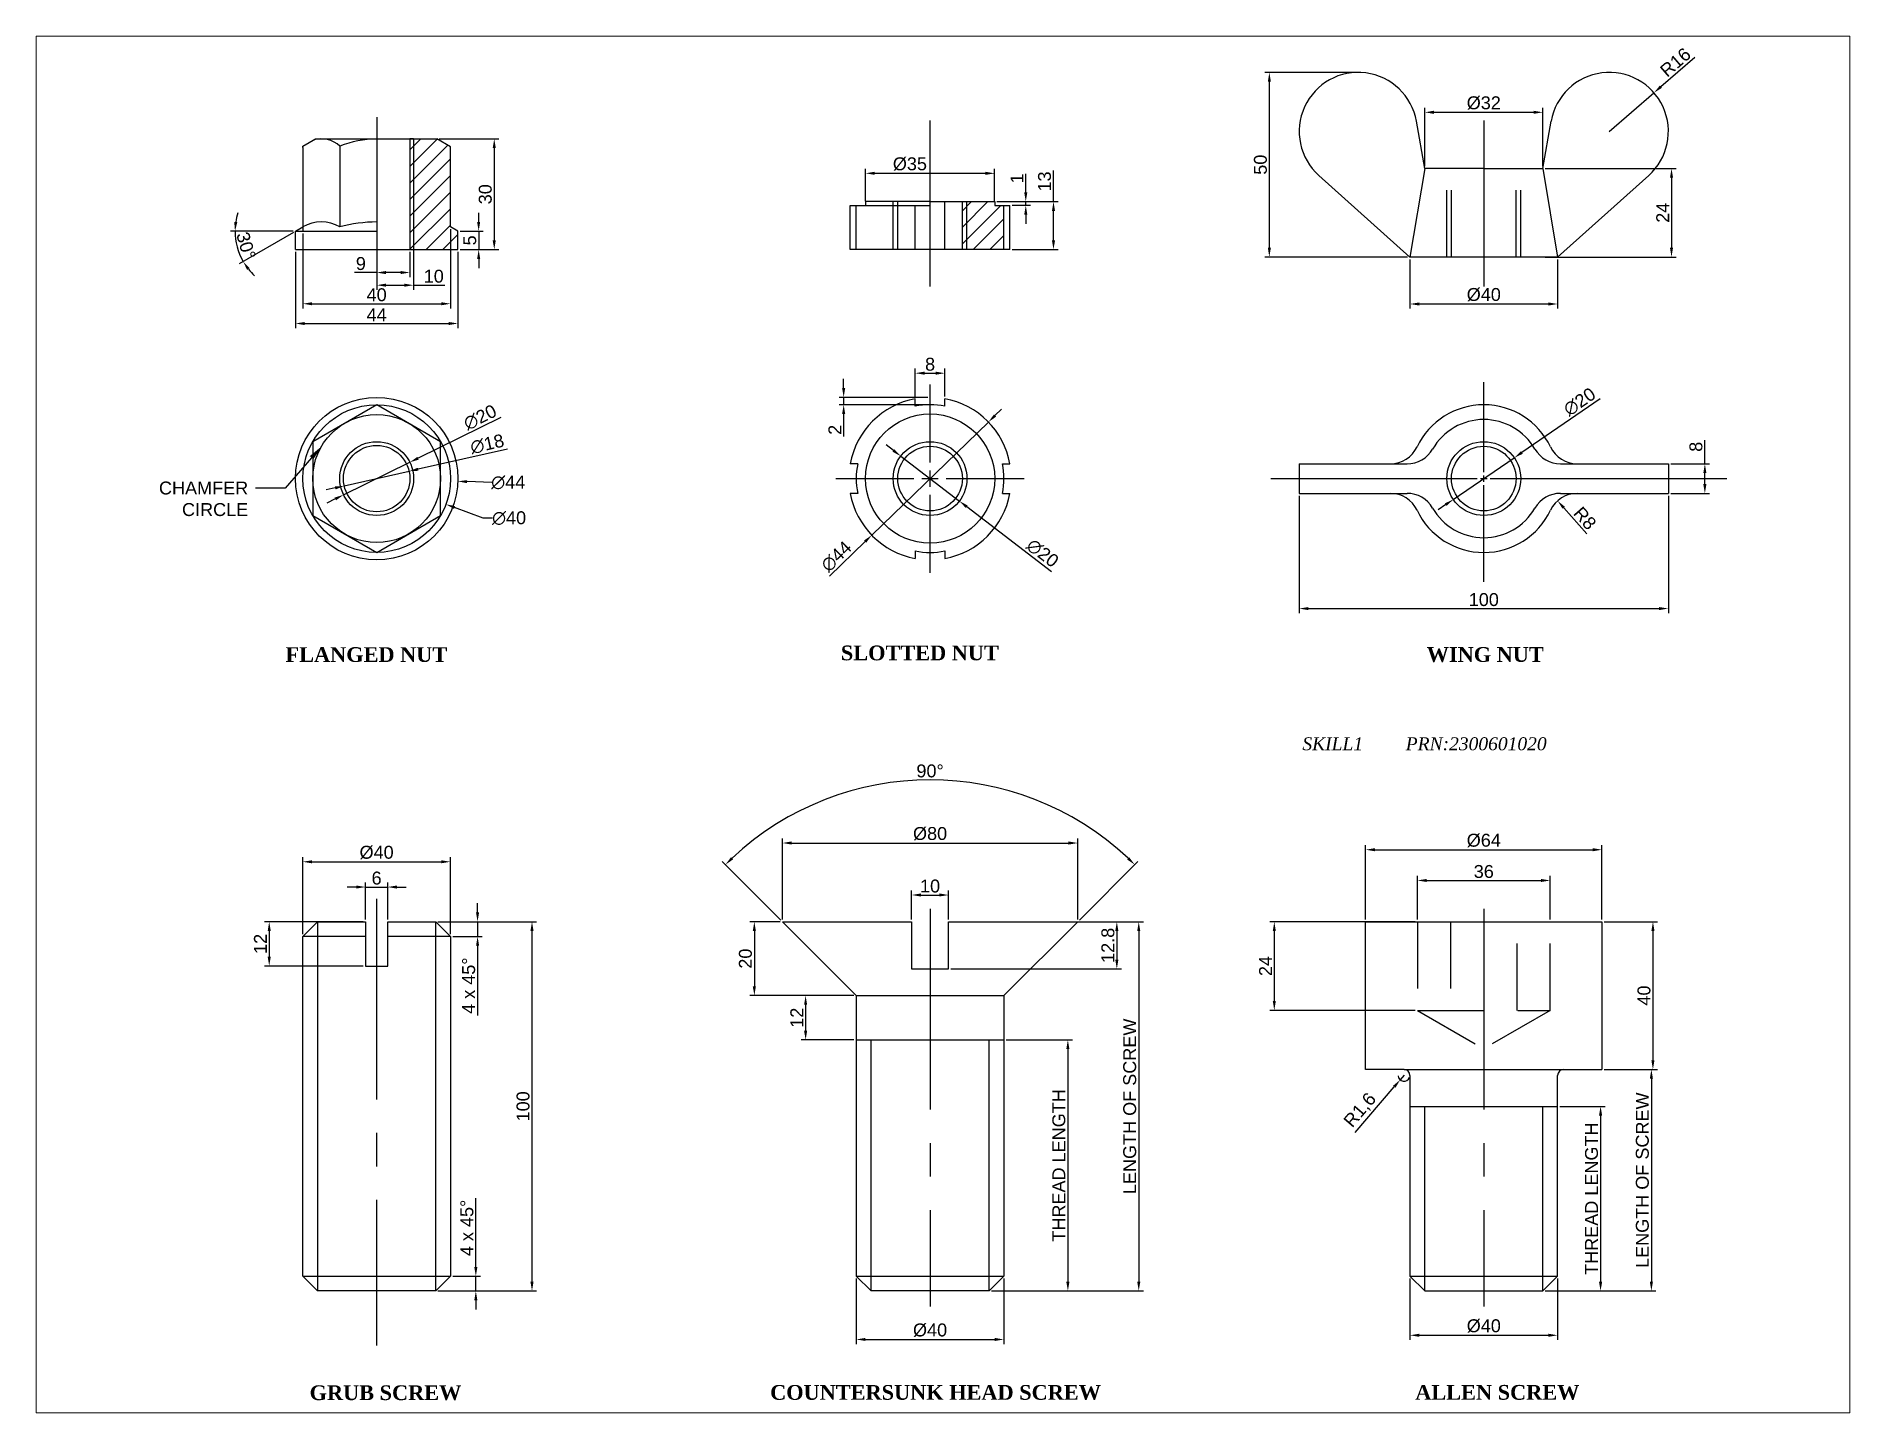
# Paper-space layout 'Layout2' of a CAD drawing. Header units: millimetres. Extents: x 26 to 231, y 20 to 176.
# The model-space entities are those that its viewports show. They can reach past a viewport. Long polylines and large blocks are cut down to what shows.
import ezdxf
from ezdxf import colors
from ezdxf.entities.mleader import LeaderData, LeaderLine
from ezdxf.math import Vec2, Vec3

# ---------------------------------------------------------------- set-up
doc = ezdxf.new("R2010")
doc.units = ezdxf.units.MM
doc.linetypes.add('CENTER2', pattern=[28.575, 19.05, -3.175, 3.175, -3.175])
doc.linetypes.add('DASHED', pattern=[19.05, 12.7, -6.35])
doc.styles.get("Standard").update_dxf_attribs({"font": 'arial.ttf'})
doc.dimstyles.new('ISO-25', dxfattribs={"dimtxt": 2.5, "dimasz": 2.5, "dimexe": 1.25, "dimexo": 0.625, "dimtad": 1, "dimtxsty": 'Standard', "dimcen": 2.5, "dimadec": 0, "dimazin": 0, "dimtfac": 1, "dimtmove": 0, "dimatfit": 3, "dimfxl": 1, "dimarcsym": 0})
doc.dimstyles.get("Standard").update_dxf_attribs({"dimtxt": 0.18, "dimasz": 0.18, "dimexe": 0.18, "dimexo": 0.0625, "dimgap": 0.09, "dimtad": 0, "dimtih": 1, "dimtoh": 1, "dimdec": 4, "dimzin": 0, "dimdsep": 46, "dimtxsty": 'Standard', "dimcen": 0.09, "dimadec": 0, "dimazin": 0, "dimtfac": 1, "dimtdec": 4, "dimtofl": 0, "dimtmove": 0, "dimatfit": 3, "dimfxl": 1, "dimtolj": 1, "dimtzin": 0, "dimarcsym": 0})

psp = doc.layouts.new('Layout2')

msp = doc.modelspace()

# ---------------------------------------------------------------- texts
at = {"color": 18, "true_color": 0x000000, "char_height": 4, "attachment_point": 1}
for s, insert in [('\\pxqc;{\\fTimes New Roman|b1|i0|c0|p18;SLOTTED NUT}', (2146.041, 1704.789)), ('\\pxqc;{\\fTimes New Roman|b1|i0|c0|p18;FLANGED NUT}', (1996.106, 1704.345)), ('\\pxqc;{\\fTimes New Roman|b1|i0|c0|p18;WING NUT}', (2299.194, 1704.367)), ('\\pxqc;{\\fTimes New Roman|b1|i0|c0|p18;GRUB SCREW}', (2001.285, 1504.45)), ('\\pxqc;{\\fTimes New Roman|b1|i0|c0|p18;COUNTERSUNK HEAD SCREW}', (2150.296, 1504.533)), ('\\pxqc;{\\fTimes New Roman|b1|i0|c0|p18;ALLEN SCREW}', (2302.48, 1504.546))]:
    msp.add_mtext_dynamic_manual_height_columns(s, width=102.29826, gutter_width=12.5, heights=[0], dxfattribs=dict(at, insert=insert))
at = {"insert": (2353.887, 1678.152), "char_height": 3.5, "attachment_point": 5}
msp.add_mtext_dynamic_manual_height_columns('\\pxql;{\\fCentury|b0|i1|c0|p18;\\C256;\\c0;SKILL1 ^IPRN:2300601020}', width=106.16305, gutter_width=12.5, heights=[5.423], dxfattribs=at)

# ---------------------------------------------------------------- blocks, each defined once
blk = doc.blocks.new('*D0')
at = {"color": 0, "lineweight": -2, "transparency": 16777216}
for p, q in [((2028.04, 1811.37), (2028.04, 1790.75)), ((2072.04, 1811.37), (2072.04, 1790.75)), ((2030.54, 1792), (2069.54, 1792))]:
    blk.add_line(p, q, dxfattribs=at)
at = {"color": 0, "transparency": 16777216}
for points in [[(2030.54, 1792.41), (2030.54, 1791.58), (2028.04, 1792)], [(2069.54, 1792.41), (2069.54, 1791.58), (2072.04, 1792)]]:
    blk.add_solid(points, dxfattribs=at)
at = {"layer": 'Defpoints', "color": 0, "transparency": 16777216}
for p in [(2028.04, 1812), (2072.04, 1812), (2072.04, 1792)]:
    blk.add_point(p, dxfattribs=at)
at = {"color": 0, "transparency": 16777216, "insert": (2050.04, 1794.37), "char_height": 3.5, "attachment_point": 5}
blk.add_mtext('44', dxfattribs=at)
blk = doc.blocks.new('*D1')
at = {"color": 0, "lineweight": -2, "transparency": 16777216}
for p, q in [((2030.04, 1816.37), (2030.04, 1796.09)), ((2070.04, 1817.53), (2070.04, 1796.09)), ((2032.54, 1797.34), (2067.54, 1797.34))]:
    blk.add_line(p, q, dxfattribs=at)
at = {"color": 0, "transparency": 16777216}
for points in [[(2032.54, 1797.76), (2032.54, 1796.93), (2030.04, 1797.34)], [(2067.54, 1797.76), (2067.54, 1796.93), (2070.04, 1797.34)]]:
    blk.add_solid(points, dxfattribs=at)
at = {"layer": 'Defpoints', "color": 0, "transparency": 16777216}
for p in [(2070.04, 1818.15), (2030.04, 1817), (2070.04, 1797.34)]:
    blk.add_point(p, dxfattribs=at)
at = {"color": 0, "transparency": 16777216, "insert": (2050.04, 1799.76), "char_height": 3.5, "attachment_point": 5}
blk.add_mtext('40', dxfattribs=at)
blk = doc.blocks.new('*D2')
at = {"color": 0, "lineweight": -2, "transparency": 16777216}
for p, q in [((2059.04, 1811.37), (2059.04, 1804.55)), ((2050.04, 1805.8), (2043.99, 1805.8)), ((2050.04, 1807.31), (2050.04, 1804.55)), ((2056.54, 1805.8), (2052.54, 1805.8))]:
    blk.add_line(p, q, dxfattribs=at)
at = {"color": 0, "transparency": 16777216}
for points in [[(2052.54, 1806.21), (2052.54, 1805.38), (2050.04, 1805.8)], [(2056.54, 1806.21), (2056.54, 1805.38), (2059.04, 1805.8)]]:
    blk.add_solid(points, dxfattribs=at)
at = {"layer": 'Defpoints', "color": 0, "transparency": 16777216}
for p in [(2050.04, 1807.93), (2059.04, 1812), (2059.04, 1805.8)]:
    blk.add_point(p, dxfattribs=at)
at = {"color": 0, "transparency": 16777216, "insert": (2045.76, 1808.21), "char_height": 3.5, "attachment_point": 5}
blk.add_mtext('9', dxfattribs=at)
blk = doc.blocks.new('*D3')
at = {"color": 0, "lineweight": -2, "transparency": 16777216}
for p, q in [((2050.04, 1818.87), (2050.04, 1801.12)), ((2060.04, 1818.87), (2060.04, 1801.12)), ((2052.54, 1802.37), (2057.54, 1802.37)), ((2060.04, 1802.37), (2068.46, 1802.37))]:
    blk.add_line(p, q, dxfattribs=at)
at = {"color": 0, "transparency": 16777216}
for points in [[(2052.54, 1802.79), (2052.54, 1801.96), (2050.04, 1802.37)], [(2057.54, 1802.79), (2057.54, 1801.96), (2060.04, 1802.37)]]:
    blk.add_solid(points, dxfattribs=at)
at = {"layer": 'Defpoints', "color": 0, "transparency": 16777216}
for p in [(2050.04, 1819.49), (2060.04, 1819.49), (2060.04, 1802.37)]:
    blk.add_point(p, dxfattribs=at)
at = {"color": 0, "transparency": 16777216, "insert": (2065.5, 1804.78), "char_height": 3.5, "attachment_point": 5}
blk.add_mtext('10', dxfattribs=at)
blk = doc.blocks.new('*D4')
at = {"color": 0, "lineweight": -2, "transparency": 16777216}
for p, q in [((2077.67, 1819.5), (2077.67, 1822)), ((2072.67, 1817), (2078.92, 1817)), ((2077.67, 1817), (2077.67, 1812)), ((2072.67, 1812), (2078.92, 1812)), ((2077.67, 1809.5), (2077.67, 1807))]:
    blk.add_line(p, q, dxfattribs=at)
at = {"color": 0, "transparency": 16777216}
for points in [[(2077.25, 1819.5), (2078.08, 1819.5), (2077.67, 1817)], [(2077.25, 1809.5), (2078.08, 1809.5), (2077.67, 1812)]]:
    blk.add_solid(points, dxfattribs=at)
at = {"layer": 'Defpoints', "color": 0, "transparency": 16777216}
for p in [(2072.04, 1817), (2072.04, 1812), (2077.67, 1812)]:
    blk.add_point(p, dxfattribs=at)
at = {"color": 0, "transparency": 16777216, "insert": (2075.26, 1814.5), "char_height": 3.5, "attachment_point": 5, "rotation": 90}
blk.add_mtext('5', dxfattribs=at)
blk = doc.blocks.new('*D5')
at = {"color": 0, "lineweight": -2, "transparency": 16777216}
for p, q in [((2027.42, 1817), (2010.42, 1817)), ((2027.5, 1816.68), (2012.78, 1808.19))]:
    blk.add_line(p, q, dxfattribs=at)
for start, end in [(162.4826, 171.2413), (180, 210), (218.7587, 227.5174)]:
    blk.add_arc((2028.04, 1817), 16.37, start, end, dxfattribs=at)
at = {"color": 0, "transparency": 16777216}
for points in [[(2012.28, 1819.46), (2011.45, 1819.52), (2011.67, 1817)], [(2014.93, 1806.51), (2015.62, 1806.98), (2013.86, 1808.81)]]:
    blk.add_solid(points, dxfattribs=at)
at = {"layer": 'Defpoints', "color": 0, "transparency": 16777216}
for p in [(2030.04, 1818.15), (2011.92, 1814.15), (2028.04, 1817), (2028.04, 1817), (2050.04, 1817)]:
    blk.add_point(p, dxfattribs=at)
at = {"color": 0, "transparency": 16777216, "insert": (2014.65, 1813.08), "char_height": 3.5, "attachment_point": 5, "rotation": 286.3103}
blk.add_mtext('30°', dxfattribs=at)
blk = doc.blocks.new('*D6')
at = {"color": 0, "lineweight": -2, "transparency": 16777216}
for p, q in [((2066.93, 1842), (2083.14, 1842)), ((2081.89, 1839.5), (2081.89, 1814.5)), ((2072.67, 1812), (2083.14, 1812))]:
    blk.add_line(p, q, dxfattribs=at)
at = {"color": 0, "transparency": 16777216}
for points in [[(2081.47, 1839.5), (2082.3, 1839.5), (2081.89, 1842)], [(2081.47, 1814.5), (2082.3, 1814.5), (2081.89, 1812)]]:
    blk.add_solid(points, dxfattribs=at)
at = {"layer": 'Defpoints', "color": 0, "transparency": 16777216}
for p in [(2066.31, 1842), (2072.04, 1812), (2081.89, 1812)]:
    blk.add_point(p, dxfattribs=at)
at = {"color": 0, "transparency": 16777216, "insert": (2079.47, 1827), "char_height": 3.5, "attachment_point": 5, "rotation": 90}
blk.add_mtext('30', dxfattribs=at)
blk = doc.blocks.new('*D7')
at = {"color": 0, "lineweight": -2, "transparency": 16777216}
for p, q in [((2085.44, 1757.99), (2061.26, 1752.53)), ((2041.26, 1748.02), (2058.82, 1751.98)), ((2038.82, 1747.46), (2036.38, 1746.91))]:
    blk.add_line(p, q, dxfattribs=at)
at = {"color": 0, "transparency": 16777216}
for points in [[(2061.17, 1752.94), (2061.35, 1752.12), (2058.82, 1751.98)], [(2038.73, 1747.87), (2038.91, 1747.06), (2041.26, 1748.02)]]:
    blk.add_solid(points, dxfattribs=at)
at = {"layer": 'Defpoints', "color": 0, "transparency": 16777216}
for p in [(2058.82, 1751.98), (2041.26, 1748.02)]:
    blk.add_point(p, dxfattribs=at)
at = {"color": 0, "transparency": 16777216, "insert": (2079.97, 1759.33), "char_height": 3.5, "attachment_point": 5, "rotation": 12.7225}
blk.add_mtext('∅18', dxfattribs=at)
blk = doc.blocks.new('*D8')
at = {"color": 0, "lineweight": -2, "transparency": 16777216}
for p, q in [((2083.69, 1766.54), (2061.26, 1755.51)), ((2041.07, 1745.59), (2059.01, 1754.41)), ((2038.82, 1744.48), (2036.58, 1743.38))]:
    blk.add_line(p, q, dxfattribs=at)
at = {"color": 0, "transparency": 16777216}
for points in [[(2061.07, 1755.89), (2061.44, 1755.14), (2059.01, 1754.41)], [(2038.64, 1744.86), (2039.01, 1744.11), (2041.07, 1745.59)]]:
    blk.add_solid(points, dxfattribs=at)
at = {"layer": 'Defpoints', "color": 0, "transparency": 16777216}
for p in [(2059.01, 1754.41), (2041.07, 1745.59)]:
    blk.add_point(p, dxfattribs=at)
at = {"color": 0, "transparency": 16777216, "insert": (2078.06, 1766.57), "char_height": 3.5, "attachment_point": 5, "rotation": 26.1822}
blk.add_mtext('∅20', dxfattribs=at)
blk = doc.blocks.new('*D9')
at = {"color": 0, "lineweight": -2, "transparency": 16777216}
for p, q in [((2049.95, 1750), (2050.13, 1750)), ((2050.04, 1749.91), (2050.04, 1750.09)), ((2078.92, 1739.28), (2071.13, 1742.17)), ((2081.42, 1739.28), (2078.92, 1739.28))]:
    blk.add_line(p, q, dxfattribs=at)
at = {"color": 0, "transparency": 16777216}
blk.add_solid([(2071.28, 1742.56), (2070.99, 1741.78), (2068.79, 1743.04)], dxfattribs=at)
at = {"layer": 'Defpoints', "color": 0, "transparency": 16777216}
for p in [(2031.29, 1756.96), (2068.79, 1743.04)]:
    blk.add_point(p, dxfattribs=at)
at = {"color": 0, "transparency": 16777216, "insert": (2085.91, 1739.28), "char_height": 2.5, "attachment_point": 5}
blk.add_mtext('\\A1;{\\H1.4x;∅40}', dxfattribs=at)
blk = doc.blocks.new('*D10')
at = {"color": 0, "lineweight": -2, "transparency": 16777216}
for p, q in [((2049.95, 1750), (2050.13, 1750)), ((2050.04, 1749.91), (2050.04, 1750.09)), ((2081.19, 1748.94), (2074.53, 1749.17))]:
    blk.add_line(p, q, dxfattribs=at)
at = {"color": 0, "transparency": 16777216}
blk.add_solid([(2074.54, 1749.58), (2074.51, 1748.75), (2072.03, 1749.25)], dxfattribs=at)
at = {"layer": 'Defpoints', "color": 0, "transparency": 16777216}
for p in [(2028.05, 1750.74), (2072.03, 1749.25)]:
    blk.add_point(p, dxfattribs=at)
at = {"color": 0, "transparency": 16777216, "insert": (2085.68, 1748.94), "char_height": 2.5, "attachment_point": 5}
blk.add_mtext('\\A1;{\\H1.4x;∅44}', dxfattribs=at)
blk = doc.blocks.new('*U12')
for p, q in [((-4, -1.02), (-4, 1.02)), ((4, -1.02), (4, 1.02))]:
    blk.add_line(p, q)
blk.add_arc((0, -20.61), 20, 78.463, 101.537)
blk = doc.blocks.new('*U13')
at = {"color": 0, "linetype": 'ByBlock', "lineweight": -2, "transparency": 16777216}
blk.add_blockref('*U12', (2199.95, 1770.61), dxfattribs=at)
for p, rotation in [((2179.34, 1750), 90), ((2220.57, 1750), 270), ((2199.95, 1729.38), 180)]:
    blk.add_blockref('*U12', p, dxfattribs=dict(at, rotation=rotation))
blk = doc.blocks.new('*U14')
at = {"color": 0, "linetype": 'CENTER2', "transparency": 16777216}
for p, q in [((0, 4.4), (0, 25.5)), ((-25.5, 0), (-4.4, 0)), ((4.4, 0), (25.5, 0)), ((0, -25.5), (0, -4.4))]:
    blk.add_line(p, q, dxfattribs=at)
at = {"color": 0, "linetype": 'Continuous', "transparency": 16777216}
for p, q in [((-2.2, 0), (2.2, 0)), ((0, -2.2), (0, 2.2))]:
    blk.add_line(p, q, dxfattribs=at)
blk = doc.blocks.new('*D16')
at = {"color": 0, "lineweight": -2, "transparency": 16777216}
for p, q in [((2190.03, 1757.6), (2188.05, 1759.12)), ((2192.01, 1756.08), (2207.89, 1743.91)), ((2232.89, 1724.75), (2209.87, 1742.39))]:
    blk.add_line(p, q, dxfattribs=at)
at = {"color": 0, "transparency": 16777216}
for points in [[(2190.28, 1757.93), (2189.78, 1757.27), (2192.01, 1756.08)], [(2210.12, 1742.72), (2209.62, 1742.06), (2207.89, 1743.91)]]:
    blk.add_solid(points, dxfattribs=at)
at = {"layer": 'Defpoints', "color": 0, "transparency": 16777216}
for p in [(2192.01, 1756.08), (2207.89, 1743.91)]:
    blk.add_point(p, dxfattribs=at)
at = {"color": 0, "transparency": 16777216, "insert": (2230.42, 1729.8), "char_height": 3.5, "attachment_point": 5, "rotation": 322.5283}
blk.add_mtext('∅20', dxfattribs=at)
blk = doc.blocks.new('*D17')
at = {"color": 0, "lineweight": -2, "transparency": 16777216}
for p, q in [((2217.54, 1767.05), (2219.33, 1768.79)), ((2215.75, 1765.31), (2184.16, 1734.68)), ((2172.72, 1723.59), (2182.36, 1732.94))]:
    blk.add_line(p, q, dxfattribs=at)
at = {"color": 0, "transparency": 16777216}
for points in [[(2217.25, 1767.35), (2217.83, 1766.75), (2215.75, 1765.31)], [(2182.07, 1733.24), (2182.65, 1732.64), (2184.16, 1734.68)]]:
    blk.add_solid(points, dxfattribs=at)
at = {"layer": 'Defpoints', "color": 0, "transparency": 16777216}
for p in [(2215.75, 1765.31), (2184.16, 1734.68)]:
    blk.add_point(p, dxfattribs=at)
at = {"color": 0, "transparency": 16777216, "insert": (2174.58, 1728.89), "char_height": 3.5, "attachment_point": 5, "rotation": 44.1161}
blk.add_mtext('∅44', dxfattribs=at)
blk = doc.blocks.new('*D18')
at = {"color": 0, "lineweight": -2, "transparency": 16777216}
for p, q in [((2195.95, 1772.26), (2195.95, 1779.79)), ((2198.45, 1778.54), (2201.45, 1778.54)), ((2203.95, 1772.26), (2203.95, 1779.79))]:
    blk.add_line(p, q, dxfattribs=at)
at = {"color": 0, "transparency": 16777216}
for points in [[(2198.45, 1778.96), (2198.45, 1778.13), (2195.95, 1778.54)], [(2201.45, 1778.96), (2201.45, 1778.13), (2203.95, 1778.54)]]:
    blk.add_solid(points, dxfattribs=at)
at = {"layer": 'Defpoints', "color": 0, "transparency": 16777216}
for p in [(2203.95, 1778.54), (2195.95, 1771.63), (2203.95, 1771.63)]:
    blk.add_point(p, dxfattribs=at)
at = {"color": 0, "transparency": 16777216, "insert": (2199.95, 1780.95), "char_height": 3.5, "attachment_point": 5}
blk.add_mtext('8', dxfattribs=at)
blk = doc.blocks.new('*D19')
at = {"color": 0, "lineweight": -2, "transparency": 16777216}
for p, q in [((2176.54, 1774.5), (2176.54, 1777)), ((2199.33, 1772), (2175.29, 1772)), ((2199.33, 1770), (2175.29, 1770)), ((2176.54, 1772), (2176.54, 1770)), ((2176.54, 1767.5), (2176.54, 1761.43))]:
    blk.add_line(p, q, dxfattribs=at)
at = {"color": 0, "transparency": 16777216}
for points in [[(2176.13, 1774.5), (2176.96, 1774.5), (2176.54, 1772)], [(2176.13, 1767.5), (2176.96, 1767.5), (2176.54, 1770)]]:
    blk.add_solid(points, dxfattribs=at)
at = {"layer": 'Defpoints', "color": 0, "transparency": 16777216}
for p in [(2176.54, 1770), (2199.95, 1772), (2199.95, 1770)]:
    blk.add_point(p, dxfattribs=at)
at = {"color": 0, "transparency": 16777216, "insert": (2174.16, 1763.21), "char_height": 3.5, "attachment_point": 5, "rotation": 90}
blk.add_mtext('2', dxfattribs=at)
blk = doc.blocks.new('*D20')
at = {"color": 0, "lineweight": -2, "transparency": 16777216}
for p, q in [((2182.45, 1825.12), (2182.45, 1833.92)), ((2184.95, 1832.67), (2214.95, 1832.67)), ((2217.45, 1825.12), (2217.45, 1833.92))]:
    blk.add_line(p, q, dxfattribs=at)
at = {"color": 0, "transparency": 16777216}
for points in [[(2184.95, 1833.08), (2184.95, 1832.25), (2182.45, 1832.67)], [(2214.95, 1833.08), (2214.95, 1832.25), (2217.45, 1832.67)]]:
    blk.add_solid(points, dxfattribs=at)
at = {"layer": 'Defpoints', "color": 0, "transparency": 16777216}
for p in [(2217.45, 1832.67), (2182.45, 1824.5), (2217.45, 1824.5)]:
    blk.add_point(p, dxfattribs=at)
at = {"color": 0, "transparency": 16777216, "insert": (2194.49, 1835.18), "char_height": 3.5, "attachment_point": 5}
blk.add_mtext('%%C35', dxfattribs=at)
blk = doc.blocks.new('*D21')
at = {"color": 0, "lineweight": -2, "transparency": 16777216}
for p, q in [((2225.88, 1827.5), (2225.88, 1832.54)), ((2218.08, 1825), (2227.13, 1825)), ((2222.21, 1824), (2227.13, 1824)), ((2225.88, 1824), (2225.88, 1825)), ((2225.88, 1821.5), (2225.88, 1819))]:
    blk.add_line(p, q, dxfattribs=at)
at = {"color": 0, "transparency": 16777216}
for points in [[(2225.46, 1827.5), (2226.3, 1827.5), (2225.88, 1825)], [(2225.46, 1821.5), (2226.3, 1821.5), (2225.88, 1824)]]:
    blk.add_solid(points, dxfattribs=at)
at = {"layer": 'Defpoints', "color": 0, "transparency": 16777216}
for p in [(2217.45, 1825), (2221.58, 1824), (2225.88, 1824)]:
    blk.add_point(p, dxfattribs=at)
at = {"color": 0, "transparency": 16777216, "insert": (2223.5, 1831.27), "char_height": 3.5, "attachment_point": 5, "rotation": 90}
blk.add_mtext('1', dxfattribs=at)
blk = doc.blocks.new('*D22')
at = {"color": 0, "lineweight": -2, "transparency": 16777216}
for p, q in [((2233.38, 1825), (2233.38, 1833.43)), ((2218.08, 1825), (2234.63, 1825)), ((2233.38, 1814.5), (2233.38, 1822.5)), ((2222.21, 1812), (2234.63, 1812))]:
    blk.add_line(p, q, dxfattribs=at)
at = {"color": 0, "transparency": 16777216}
for points in [[(2232.97, 1822.5), (2233.8, 1822.5), (2233.38, 1825)], [(2232.97, 1814.5), (2233.8, 1814.5), (2233.38, 1812)]]:
    blk.add_solid(points, dxfattribs=at)
at = {"layer": 'Defpoints', "color": 0, "transparency": 16777216}
for p in [(2217.45, 1825), (2221.58, 1812), (2233.38, 1812)]:
    blk.add_point(p, dxfattribs=at)
at = {"color": 0, "transparency": 16777216, "insert": (2230.97, 1830.46), "char_height": 3.5, "attachment_point": 5, "rotation": 90}
blk.add_mtext('13', dxfattribs=at)
blk = doc.blocks.new('*D23')
at = {"color": 0, "lineweight": -2, "transparency": 16777216}
for p, q in [((2333.95, 1834.62), (2333.95, 1850.44)), ((2336.45, 1849.19), (2363.45, 1849.19)), ((2365.95, 1834.62), (2365.95, 1850.44))]:
    blk.add_line(p, q, dxfattribs=at)
at = {"color": 0, "transparency": 16777216}
for points in [[(2336.45, 1849.61), (2336.45, 1848.77), (2333.95, 1849.19)], [(2363.45, 1849.61), (2363.45, 1848.77), (2365.95, 1849.19)]]:
    blk.add_solid(points, dxfattribs=at)
at = {"layer": 'Defpoints', "color": 0, "transparency": 16777216}
for p in [(2365.95, 1849.19), (2333.95, 1834), (2365.95, 1834)]:
    blk.add_point(p, dxfattribs=at)
at = {"color": 0, "transparency": 16777216, "insert": (2349.95, 1851.7), "char_height": 3.5, "attachment_point": 5}
blk.add_mtext('%%C32', dxfattribs=at)
blk = doc.blocks.new('*D24')
at = {"color": 0, "lineweight": -2, "transparency": 16777216}
for p, q in [((2329.95, 1809.37), (2329.95, 1796.03)), ((2369.95, 1809.37), (2369.95, 1796.03)), ((2332.45, 1797.28), (2367.45, 1797.28))]:
    blk.add_line(p, q, dxfattribs=at)
at = {"color": 0, "transparency": 16777216}
for points in [[(2332.45, 1797.7), (2332.45, 1796.86), (2329.95, 1797.28)], [(2367.45, 1797.7), (2367.45, 1796.86), (2369.95, 1797.28)]]:
    blk.add_solid(points, dxfattribs=at)
at = {"layer": 'Defpoints', "color": 0, "transparency": 16777216}
for p in [(2329.95, 1810), (2369.95, 1810), (2369.95, 1797.28)]:
    blk.add_point(p, dxfattribs=at)
at = {"color": 0, "transparency": 16777216, "insert": (2349.95, 1799.79), "char_height": 3.5, "attachment_point": 5}
blk.add_mtext('%%C40', dxfattribs=at)
blk = doc.blocks.new('*D25')
at = {"color": 0, "lineweight": -2, "transparency": 16777216}
for p, q in [((2366.58, 1834), (2402.06, 1834)), ((2400.81, 1831.5), (2400.81, 1812.5)), ((2366.58, 1810), (2402.06, 1810))]:
    blk.add_line(p, q, dxfattribs=at)
at = {"color": 0, "transparency": 16777216}
for points in [[(2400.39, 1831.5), (2401.22, 1831.5), (2400.81, 1834)], [(2400.39, 1812.5), (2401.22, 1812.5), (2400.81, 1810)]]:
    blk.add_solid(points, dxfattribs=at)
at = {"layer": 'Defpoints', "color": 0, "transparency": 16777216}
for p in [(2365.95, 1834), (2365.95, 1810), (2400.81, 1810)]:
    blk.add_point(p, dxfattribs=at)
at = {"color": 0, "transparency": 16777216, "insert": (2398.42, 1822), "char_height": 3.5, "attachment_point": 5, "rotation": 90}
blk.add_mtext('24', dxfattribs=at)
blk = doc.blocks.new('*D26')
at = {"color": 0, "lineweight": -2, "transparency": 16777216}
for p, q in [((2315.33, 1860), (2290.61, 1860)), ((2291.86, 1812.5), (2291.86, 1857.5)), ((2329.33, 1810), (2290.61, 1810))]:
    blk.add_line(p, q, dxfattribs=at)
at = {"color": 0, "transparency": 16777216}
for points in [[(2291.45, 1857.5), (2292.28, 1857.5), (2291.86, 1860)], [(2291.45, 1812.5), (2292.28, 1812.5), (2291.86, 1810)]]:
    blk.add_solid(points, dxfattribs=at)
at = {"layer": 'Defpoints', "color": 0, "transparency": 16777216}
for p in [(2291.86, 1860), (2315.95, 1860), (2329.95, 1810)]:
    blk.add_point(p, dxfattribs=at)
at = {"color": 0, "transparency": 16777216, "insert": (2289.45, 1835), "char_height": 3.5, "attachment_point": 5, "rotation": 90}
blk.add_mtext('50', dxfattribs=at)
blk = doc.blocks.new('*D27')
at = {"color": 0, "lineweight": -2, "transparency": 16777216}
for p, q in [((2407.08, 1864.05), (2397.93, 1856.12)), ((2383.95, 1844), (2396.04, 1854.48))]:
    blk.add_line(p, q, dxfattribs=at)
at = {"color": 0, "transparency": 16777216}
blk.add_solid([(2397.65, 1856.43), (2398.2, 1855.8), (2396.04, 1854.48)], dxfattribs=at)
at = {"layer": 'Defpoints', "color": 0, "transparency": 16777216}
for p in [(2396.04, 1854.48), (2383.95, 1844)]:
    blk.add_point(p, dxfattribs=at)
at = {"color": 0, "transparency": 16777216, "insert": (2401.87, 1862.73), "char_height": 3.5, "attachment_point": 5, "rotation": 40.9323}
blk.add_mtext('R16', dxfattribs=at)
blk = doc.blocks.new('*D28')
at = {"color": 0, "lineweight": -2, "transparency": 16777216}
for p, q in [((2381.47, 1771.56), (2360.27, 1757.06)), ((2341.7, 1744.35), (2358.2, 1755.64)), ((2339.63, 1742.94), (2337.57, 1741.53))]:
    blk.add_line(p, q, dxfattribs=at)
at = {"color": 0, "transparency": 16777216}
for points in [[(2360.03, 1757.4), (2360.5, 1756.71), (2358.2, 1755.64)], [(2339.4, 1743.28), (2339.87, 1742.6), (2341.7, 1744.35)]]:
    blk.add_solid(points, dxfattribs=at)
at = {"layer": 'Defpoints', "color": 0, "transparency": 16777216}
for p in [(2358.2, 1755.64), (2341.7, 1744.35)]:
    blk.add_point(p, dxfattribs=at)
at = {"color": 0, "transparency": 16777216, "insert": (2375.91, 1770.79), "char_height": 3.5, "attachment_point": 5, "rotation": 34.3756}
blk.add_mtext('∅20', dxfattribs=at)
blk = doc.blocks.new('*D29')
at = {"color": 0, "lineweight": -2, "transparency": 16777216}
for p, q in [((2409.84, 1754), (2409.84, 1760.39)), ((2400.58, 1754), (2411.09, 1754)), ((2409.84, 1748.5), (2409.84, 1751.5)), ((2400.58, 1746), (2411.09, 1746))]:
    blk.add_line(p, q, dxfattribs=at)
at = {"color": 0, "transparency": 16777216}
for points in [[(2409.42, 1751.5), (2410.26, 1751.5), (2409.84, 1754)], [(2409.42, 1748.5), (2410.26, 1748.5), (2409.84, 1746)]]:
    blk.add_solid(points, dxfattribs=at)
at = {"layer": 'Defpoints', "color": 0, "transparency": 16777216}
for p in [(2399.95, 1754), (2399.95, 1746), (2409.84, 1746)]:
    blk.add_point(p, dxfattribs=at)
at = {"color": 0, "transparency": 16777216, "insert": (2407.43, 1758.62), "char_height": 3.5, "attachment_point": 5, "rotation": 90}
blk.add_mtext('8', dxfattribs=at)
blk = doc.blocks.new('*D30')
at = {"color": 0, "lineweight": -2, "transparency": 16777216}
blk.add_line((2377.84, 1735.08), (2371.6, 1742.11), dxfattribs=at)
at = {"color": 0, "transparency": 16777216}
blk.add_solid([(2371.91, 1742.39), (2371.29, 1741.84), (2369.94, 1743.98)], dxfattribs=at)
at = {"layer": 'Defpoints', "color": 0, "transparency": 16777216}
for p in [(2369.94, 1743.98), (2375.25, 1738)]:
    blk.add_point(p, dxfattribs=at)
at = {"color": 0, "transparency": 16777216, "insert": (2377.35, 1739.26), "char_height": 3.5, "attachment_point": 5, "rotation": 311.555}
blk.add_mtext('R8', dxfattribs=at)
blk = doc.blocks.new('*D31')
at = {"color": 0, "lineweight": -2, "transparency": 16777216}
for p, q in [((2299.95, 1745.37), (2299.95, 1713.55)), ((2399.95, 1745.37), (2399.95, 1713.55)), ((2302.45, 1714.8), (2397.45, 1714.8))]:
    blk.add_line(p, q, dxfattribs=at)
at = {"color": 0, "transparency": 16777216}
for points in [[(2302.45, 1715.21), (2302.45, 1714.38), (2299.95, 1714.8)], [(2397.45, 1715.21), (2397.45, 1714.38), (2399.95, 1714.8)]]:
    blk.add_solid(points, dxfattribs=at)
at = {"layer": 'Defpoints', "color": 0, "transparency": 16777216}
for p in [(2299.95, 1746), (2399.95, 1746), (2399.95, 1714.8)]:
    blk.add_point(p, dxfattribs=at)
at = {"color": 0, "transparency": 16777216, "insert": (2349.95, 1717.21), "char_height": 3.5, "attachment_point": 5}
blk.add_mtext('100', dxfattribs=at)
blk = doc.blocks.new('*D33')
at = {"color": 0, "lineweight": -2, "transparency": 16777216}
for p, q in [((2077.37, 1632.5), (2077.37, 1635)), ((2066.65, 1630), (2078.62, 1630)), ((2077.37, 1630), (2077.37, 1626)), ((2070.65, 1626), (2078.62, 1626)), ((2077.37, 1623.5), (2077.37, 1604.61))]:
    blk.add_line(p, q, dxfattribs=at)
at = {"color": 0, "transparency": 16777216}
for points in [[(2076.96, 1632.5), (2077.79, 1632.5), (2077.37, 1630)], [(2076.96, 1623.5), (2077.79, 1623.5), (2077.37, 1626)]]:
    blk.add_solid(points, dxfattribs=at)
at = {"layer": 'Defpoints', "color": 0, "transparency": 16777216}
for p in [(2066.02, 1630), (2070.02, 1626), (2077.37, 1626)]:
    blk.add_point(p, dxfattribs=at)
at = {"color": 0, "transparency": 16777216, "insert": (2074.97, 1612.68), "char_height": 3.5, "attachment_point": 5, "rotation": 90}
blk.add_mtext('4 x 45%%D', dxfattribs=at)
blk = doc.blocks.new('*D34')
at = {"color": 0, "lineweight": -2, "transparency": 16777216}
for p, q in [((2076.9, 1536.5), (2076.9, 1555.14)), ((2070.65, 1534), (2078.15, 1534)), ((2076.9, 1530), (2076.9, 1534)), ((2066.65, 1530), (2078.15, 1530)), ((2076.9, 1527.5), (2076.9, 1525))]:
    blk.add_line(p, q, dxfattribs=at)
at = {"color": 0, "transparency": 16777216}
for points in [[(2076.48, 1536.5), (2077.32, 1536.5), (2076.9, 1534)], [(2076.48, 1527.5), (2077.32, 1527.5), (2076.9, 1530)]]:
    blk.add_solid(points, dxfattribs=at)
at = {"layer": 'Defpoints', "color": 0, "transparency": 16777216}
for p in [(2070.02, 1534), (2076.9, 1534), (2066.02, 1530)]:
    blk.add_point(p, dxfattribs=at)
at = {"color": 0, "transparency": 16777216, "insert": (2074.5, 1547.07), "char_height": 3.5, "attachment_point": 5, "rotation": 90}
blk.add_mtext('4 x 45%%D', dxfattribs=at)
blk = doc.blocks.new('*D36')
at = {"color": 0, "lineweight": -2, "transparency": 16777216}
for p, q in [((2066.65, 1630), (2093.36, 1630)), ((2092.11, 1627.5), (2092.11, 1532.5)), ((2066.65, 1530), (2093.36, 1530))]:
    blk.add_line(p, q, dxfattribs=at)
at = {"color": 0, "transparency": 16777216}
for points in [[(2091.69, 1627.5), (2092.53, 1627.5), (2092.11, 1630)], [(2091.69, 1532.5), (2092.53, 1532.5), (2092.11, 1530)]]:
    blk.add_solid(points, dxfattribs=at)
at = {"layer": 'Defpoints', "color": 0, "transparency": 16777216}
for p in [(2066.02, 1630), (2066.02, 1530), (2092.11, 1530)]:
    blk.add_point(p, dxfattribs=at)
at = {"color": 0, "transparency": 16777216, "insert": (2089.7, 1580), "char_height": 3.5, "attachment_point": 5, "rotation": 90}
blk.add_mtext('100', dxfattribs=at)
blk = doc.blocks.new('*D37')
at = {"color": 0, "lineweight": -2, "transparency": 16777216}
for p, q in [((2044.52, 1639.39), (2042.02, 1639.39)), ((2047.02, 1630.62), (2047.02, 1640.64)), ((2047.02, 1639.39), (2053.02, 1639.39)), ((2053.02, 1630.62), (2053.02, 1640.64)), ((2055.52, 1639.39), (2058.02, 1639.39))]:
    blk.add_line(p, q, dxfattribs=at)
at = {"color": 0, "transparency": 16777216}
for points in [[(2044.52, 1639.8), (2044.52, 1638.97), (2047.02, 1639.39)], [(2055.52, 1639.8), (2055.52, 1638.97), (2053.02, 1639.39)]]:
    blk.add_solid(points, dxfattribs=at)
at = {"layer": 'Defpoints', "color": 0, "transparency": 16777216}
for p in [(2053.02, 1639.39), (2047.02, 1630), (2053.02, 1630)]:
    blk.add_point(p, dxfattribs=at)
at = {"color": 0, "transparency": 16777216, "insert": (2050.02, 1641.8), "char_height": 3.5, "attachment_point": 5}
blk.add_mtext('6', dxfattribs=at)
blk = doc.blocks.new('*D38')
at = {"color": 0, "lineweight": -2, "transparency": 16777216}
for p, q in [((2046.4, 1630), (2019.68, 1630)), ((2020.93, 1627.5), (2020.93, 1620.5)), ((2046.4, 1618), (2019.68, 1618))]:
    blk.add_line(p, q, dxfattribs=at)
at = {"color": 0, "transparency": 16777216}
for points in [[(2020.52, 1627.5), (2021.35, 1627.5), (2020.93, 1630)], [(2020.52, 1620.5), (2021.35, 1620.5), (2020.93, 1618)]]:
    blk.add_solid(points, dxfattribs=at)
at = {"layer": 'Defpoints', "color": 0, "transparency": 16777216}
for p in [(2047.02, 1630), (2020.93, 1618), (2047.02, 1618)]:
    blk.add_point(p, dxfattribs=at)
at = {"color": 0, "transparency": 16777216, "insert": (2018.55, 1624), "char_height": 3.5, "attachment_point": 5, "rotation": 90}
blk.add_mtext('12', dxfattribs=at)
blk = doc.blocks.new('*D39')
at = {"color": 0, "lineweight": -2, "transparency": 16777216}
for p, q in [((2030.02, 1626.62), (2030.02, 1647.48)), ((2032.52, 1646.23), (2067.52, 1646.23)), ((2070.02, 1626.62), (2070.02, 1647.48))]:
    blk.add_line(p, q, dxfattribs=at)
at = {"color": 0, "transparency": 16777216}
for points in [[(2032.52, 1646.64), (2032.52, 1645.81), (2030.02, 1646.23)], [(2067.52, 1646.64), (2067.52, 1645.81), (2070.02, 1646.23)]]:
    blk.add_solid(points, dxfattribs=at)
at = {"layer": 'Defpoints', "color": 0, "transparency": 16777216}
for p in [(2070.02, 1646.23), (2030.02, 1626), (2070.02, 1626)]:
    blk.add_point(p, dxfattribs=at)
at = {"color": 0, "transparency": 16777216, "insert": (2050.02, 1648.74), "char_height": 3.5, "attachment_point": 5}
blk.add_mtext('%%C40', dxfattribs=at)
blk = doc.blocks.new('*U40')
at = {"color": 0, "linetype": 'CENTER2', "transparency": 16777216}
for p, q in [((0, 1.75), (0, 26.09)), ((-57.69, 0), (-1.75, 0)), ((1.75, 0), (65.83, 0)), ((0, -27.95), (0, -1.75))]:
    blk.add_line(p, q, dxfattribs=at)
at = {"color": 0, "linetype": 'Continuous', "transparency": 16777216}
for p, q in [((-0.88, 0), (0.88, 0)), ((0, -0.88), (0, 0.88))]:
    blk.add_line(p, q, dxfattribs=at)
blk = doc.blocks.new('*D41')
at = {"color": 0, "lineweight": -2, "transparency": 16777216}
for p, q in [((2159.51, 1630.44), (2143.63, 1646.32)), ((2240.39, 1630.44), (2256.27, 1646.32))]:
    blk.add_line(p, q, dxfattribs=at)
blk.add_arc((2199.95, 1590), 78.4, 46.8271, 133.1729, dxfattribs=at)
at = {"color": 0, "transparency": 16777216}
for points in [[(2146.6, 1646.88), (2146.02, 1647.47), (2144.51, 1645.44)], [(2253.88, 1647.47), (2253.3, 1646.88), (2255.39, 1645.44)]]:
    blk.add_solid(points, dxfattribs=at)
at = {"layer": 'Defpoints', "color": 0, "transparency": 16777216}
for p in [(2220.24, 1665.73), (2159.95, 1630), (2239.95, 1630), (2179.95, 1610), (2219.95, 1610)]:
    blk.add_point(p, dxfattribs=at)
at = {"color": 0, "transparency": 16777216, "insert": (2199.95, 1670.81), "char_height": 3.5, "attachment_point": 5}
blk.add_mtext('90°', dxfattribs=at)
blk = doc.blocks.new('*D42')
at = {"color": 0, "lineweight": -2, "transparency": 16777216}
for p, q in [((2159.95, 1630.62), (2159.95, 1652.56)), ((2162.45, 1651.31), (2237.45, 1651.31)), ((2239.95, 1630.62), (2239.95, 1652.56))]:
    blk.add_line(p, q, dxfattribs=at)
at = {"color": 0, "transparency": 16777216}
for points in [[(2162.45, 1651.73), (2162.45, 1650.89), (2159.95, 1651.31)], [(2237.45, 1651.73), (2237.45, 1650.89), (2239.95, 1651.31)]]:
    blk.add_solid(points, dxfattribs=at)
at = {"layer": 'Defpoints', "color": 0, "transparency": 16777216}
for p in [(2239.95, 1651.31), (2159.95, 1630), (2239.95, 1630)]:
    blk.add_point(p, dxfattribs=at)
at = {"color": 0, "transparency": 16777216, "insert": (2199.95, 1653.82), "char_height": 3.5, "attachment_point": 5}
blk.add_mtext('%%C80', dxfattribs=at)
blk = doc.blocks.new('*D43')
at = {"color": 0, "lineweight": -2, "transparency": 16777216}
for p, q in [((2194.95, 1630.62), (2194.95, 1638.48)), ((2197.45, 1637.23), (2202.45, 1637.23)), ((2204.95, 1630.62), (2204.95, 1638.48))]:
    blk.add_line(p, q, dxfattribs=at)
at = {"color": 0, "transparency": 16777216}
for points in [[(2197.45, 1637.65), (2197.45, 1636.82), (2194.95, 1637.23)], [(2202.45, 1637.65), (2202.45, 1636.82), (2204.95, 1637.23)]]:
    blk.add_solid(points, dxfattribs=at)
at = {"layer": 'Defpoints', "color": 0, "transparency": 16777216}
for p in [(2204.95, 1637.23), (2194.95, 1630), (2204.95, 1630)]:
    blk.add_point(p, dxfattribs=at)
at = {"color": 0, "transparency": 16777216, "insert": (2199.95, 1639.64), "char_height": 3.5, "attachment_point": 5}
blk.add_mtext('10', dxfattribs=at)
blk = doc.blocks.new('*D44')
at = {"color": 0, "lineweight": -2, "transparency": 16777216}
for p, q in [((2159.33, 1630), (2151.1, 1630)), ((2152.35, 1627.5), (2152.35, 1612.5)), ((2179.33, 1610), (2151.1, 1610))]:
    blk.add_line(p, q, dxfattribs=at)
at = {"color": 0, "transparency": 16777216}
for points in [[(2151.93, 1627.5), (2152.76, 1627.5), (2152.35, 1630)], [(2151.93, 1612.5), (2152.76, 1612.5), (2152.35, 1610)]]:
    blk.add_solid(points, dxfattribs=at)
at = {"layer": 'Defpoints', "color": 0, "transparency": 16777216}
for p in [(2159.95, 1630), (2152.35, 1610), (2179.95, 1610)]:
    blk.add_point(p, dxfattribs=at)
at = {"color": 0, "transparency": 16777216, "insert": (2149.94, 1620), "char_height": 3.5, "attachment_point": 5, "rotation": 90}
blk.add_mtext('20', dxfattribs=at)
blk = doc.blocks.new('*D45')
at = {"color": 0, "lineweight": -2, "transparency": 16777216}
for p, q in [((2179.33, 1610), (2164.99, 1610)), ((2166.24, 1607.5), (2166.24, 1600.5)), ((2179.33, 1598), (2164.99, 1598))]:
    blk.add_line(p, q, dxfattribs=at)
at = {"color": 0, "transparency": 16777216}
for points in [[(2165.82, 1607.5), (2166.65, 1607.5), (2166.24, 1610)], [(2165.82, 1600.5), (2166.65, 1600.5), (2166.24, 1598)]]:
    blk.add_solid(points, dxfattribs=at)
at = {"layer": 'Defpoints', "color": 0, "transparency": 16777216}
for p in [(2179.95, 1610), (2166.24, 1598), (2179.95, 1598)]:
    blk.add_point(p, dxfattribs=at)
at = {"color": 0, "transparency": 16777216, "insert": (2163.85, 1604), "char_height": 3.5, "attachment_point": 5, "rotation": 90}
blk.add_mtext('12', dxfattribs=at)
blk = doc.blocks.new('*D46')
at = {"color": 0, "lineweight": -2, "transparency": 16777216}
for p, q in [((2179.95, 1533.37), (2179.95, 1515.62)), ((2219.95, 1533.37), (2219.95, 1515.62)), ((2182.45, 1516.87), (2217.45, 1516.87))]:
    blk.add_line(p, q, dxfattribs=at)
at = {"color": 0, "transparency": 16777216}
for points in [[(2182.45, 1517.29), (2182.45, 1516.46), (2179.95, 1516.87)], [(2217.45, 1517.29), (2217.45, 1516.46), (2219.95, 1516.87)]]:
    blk.add_solid(points, dxfattribs=at)
at = {"layer": 'Defpoints', "color": 0, "transparency": 16777216}
for p in [(2179.95, 1534), (2219.95, 1534), (2219.95, 1516.87)]:
    blk.add_point(p, dxfattribs=at)
at = {"color": 0, "transparency": 16777216, "insert": (2199.95, 1519.38), "char_height": 3.5, "attachment_point": 5}
blk.add_mtext('%%C40', dxfattribs=at)
blk = doc.blocks.new('*D47')
at = {"color": 0, "lineweight": -2, "transparency": 16777216}
for p, q in [((2205.58, 1630), (2251.8, 1630)), ((2250.55, 1627.5), (2250.55, 1619.7)), ((2205.58, 1617.2), (2251.8, 1617.2))]:
    blk.add_line(p, q, dxfattribs=at)
at = {"color": 0, "transparency": 16777216}
for points in [[(2250.13, 1627.5), (2250.97, 1627.5), (2250.55, 1630)], [(2250.13, 1619.7), (2250.97, 1619.7), (2250.55, 1617.2)]]:
    blk.add_solid(points, dxfattribs=at)
at = {"layer": 'Defpoints', "color": 0, "transparency": 16777216}
for p in [(2204.95, 1630), (2204.95, 1617.2), (2250.55, 1617.2)]:
    blk.add_point(p, dxfattribs=at)
at = {"color": 0, "transparency": 16777216, "insert": (2248.14, 1623.6), "char_height": 3.5, "attachment_point": 5, "rotation": 90}
blk.add_mtext('12.8', dxfattribs=at)
blk = doc.blocks.new('*D48')
at = {"color": 0, "lineweight": -2, "transparency": 16777216}
for p, q in [((2317.95, 1630.62), (2317.95, 1650.74)), ((2381.95, 1630.62), (2381.95, 1650.74)), ((2320.45, 1649.49), (2379.45, 1649.49))]:
    blk.add_line(p, q, dxfattribs=at)
at = {"color": 0, "transparency": 16777216}
for points in [[(2320.45, 1649.91), (2320.45, 1649.08), (2317.95, 1649.49)], [(2379.45, 1649.91), (2379.45, 1649.08), (2381.95, 1649.49)]]:
    blk.add_solid(points, dxfattribs=at)
at = {"layer": 'Defpoints', "color": 0, "transparency": 16777216}
for p in [(2381.95, 1649.49), (2317.95, 1630), (2381.95, 1630)]:
    blk.add_point(p, dxfattribs=at)
at = {"color": 0, "transparency": 16777216, "insert": (2349.95, 1652), "char_height": 3.5, "attachment_point": 5}
blk.add_mtext('%%C64', dxfattribs=at)
blk = doc.blocks.new('*D49')
at = {"color": 0, "lineweight": -2, "transparency": 16777216}
for p, q in [((2331.33, 1630), (2291.95, 1630)), ((2293.2, 1627.5), (2293.2, 1608.5)), ((2331.33, 1606), (2291.95, 1606))]:
    blk.add_line(p, q, dxfattribs=at)
at = {"color": 0, "transparency": 16777216}
for points in [[(2292.79, 1627.5), (2293.62, 1627.5), (2293.2, 1630)], [(2292.79, 1608.5), (2293.62, 1608.5), (2293.2, 1606)]]:
    blk.add_solid(points, dxfattribs=at)
at = {"layer": 'Defpoints', "color": 0, "transparency": 16777216}
for p in [(2331.95, 1630), (2293.2, 1606), (2331.95, 1606)]:
    blk.add_point(p, dxfattribs=at)
at = {"color": 0, "transparency": 16777216, "insert": (2290.82, 1618), "char_height": 3.5, "attachment_point": 5, "rotation": 90}
blk.add_mtext('24', dxfattribs=at)
blk = doc.blocks.new('*D50')
at = {"color": 0, "lineweight": -2, "transparency": 16777216}
for p, q in [((2331.95, 1630.62), (2331.95, 1642.42)), ((2334.45, 1641.17), (2365.45, 1641.17)), ((2367.95, 1630.62), (2367.95, 1642.42))]:
    blk.add_line(p, q, dxfattribs=at)
at = {"color": 0, "transparency": 16777216}
for points in [[(2334.45, 1641.58), (2334.45, 1640.75), (2331.95, 1641.17)], [(2365.45, 1641.58), (2365.45, 1640.75), (2367.95, 1641.17)]]:
    blk.add_solid(points, dxfattribs=at)
at = {"layer": 'Defpoints', "color": 0, "transparency": 16777216}
for p in [(2367.95, 1641.17), (2331.95, 1630), (2367.95, 1630)]:
    blk.add_point(p, dxfattribs=at)
at = {"color": 0, "transparency": 16777216, "insert": (2349.95, 1643.58), "char_height": 3.5, "attachment_point": 5}
blk.add_mtext('36', dxfattribs=at)
blk = doc.blocks.new('*D51')
at = {"color": 0, "lineweight": -2, "transparency": 16777216}
for p, q in [((2382.58, 1630), (2397.02, 1630)), ((2395.77, 1627.5), (2395.77, 1592.5)), ((2382.58, 1590), (2397.02, 1590))]:
    blk.add_line(p, q, dxfattribs=at)
at = {"color": 0, "transparency": 16777216}
for points in [[(2395.35, 1627.5), (2396.19, 1627.5), (2395.77, 1630)], [(2395.35, 1592.5), (2396.19, 1592.5), (2395.77, 1590)]]:
    blk.add_solid(points, dxfattribs=at)
at = {"layer": 'Defpoints', "color": 0, "transparency": 16777216}
for p in [(2381.95, 1630), (2381.95, 1590), (2395.77, 1590)]:
    blk.add_point(p, dxfattribs=at)
at = {"color": 0, "transparency": 16777216, "insert": (2393.36, 1610), "char_height": 3.5, "attachment_point": 5, "rotation": 90}
blk.add_mtext('40', dxfattribs=at)
blk = doc.blocks.new('*D52')
at = {"color": 0, "lineweight": -2, "transparency": 16777216}
for p, q in [((2329.95, 1533.37), (2329.95, 1516.76)), ((2369.95, 1533.37), (2369.95, 1516.76)), ((2332.45, 1518.01), (2367.45, 1518.01))]:
    blk.add_line(p, q, dxfattribs=at)
at = {"color": 0, "transparency": 16777216}
for points in [[(2332.45, 1518.42), (2332.45, 1517.59), (2329.95, 1518.01)], [(2367.45, 1518.42), (2367.45, 1517.59), (2369.95, 1518.01)]]:
    blk.add_solid(points, dxfattribs=at)
at = {"layer": 'Defpoints', "color": 0, "transparency": 16777216}
for p in [(2329.95, 1534), (2369.95, 1534), (2369.95, 1518.01)]:
    blk.add_point(p, dxfattribs=at)
at = {"color": 0, "transparency": 16777216, "insert": (2349.95, 1520.52), "char_height": 3.5, "attachment_point": 5}
blk.add_mtext('%%C40', dxfattribs=at)
blk = doc.blocks.new('*D53')
at = {"color": 0, "lineweight": -2, "transparency": 16777216}
for p, q in [((2328.35, 1588.4), (2327.31, 1587.18)), ((2315.08, 1572.92), (2325.68, 1585.28))]:
    blk.add_line(p, q, dxfattribs=at)
blk.add_arc((2328.35, 1588.4), 1.6, 184.6283, 337.6188, dxfattribs=at)
at = {"color": 0, "transparency": 16777216}
blk.add_solid([(2325.37, 1585.56), (2326, 1585.01), (2327.31, 1587.18)], dxfattribs=at)
at = {"layer": 'Defpoints', "color": 0, "transparency": 16777216}
for p in [(2327.31, 1587.18), (2328.35, 1588.4)]:
    blk.add_point(p, dxfattribs=at)
at = {"color": 0, "transparency": 16777216, "insert": (2316.58, 1578.86), "char_height": 3.5, "attachment_point": 5, "rotation": 49.3906}
blk.add_mtext('R1,6', dxfattribs=at)
blk = doc.blocks.new('*D54')
at = {"color": 0, "lineweight": -2, "transparency": 16777216}
for p, q in [((2240.58, 1630), (2257.73, 1630)), ((2256.48, 1627.5), (2256.48, 1532.5)), ((2216.58, 1530), (2257.73, 1530))]:
    blk.add_line(p, q, dxfattribs=at)
at = {"color": 0, "transparency": 16777216}
for points in [[(2256.07, 1627.5), (2256.9, 1627.5), (2256.48, 1630)], [(2256.07, 1532.5), (2256.9, 1532.5), (2256.48, 1530)]]:
    blk.add_solid(points, dxfattribs=at)
at = {"layer": 'Defpoints', "color": 0, "transparency": 16777216}
for p in [(2239.95, 1630), (2215.95, 1530), (2256.48, 1530)]:
    blk.add_point(p, dxfattribs=at)
at = {"color": 0, "transparency": 16777216, "insert": (2254.05, 1580), "char_height": 3.5, "attachment_point": 5, "rotation": 90}
blk.add_mtext('LENGTH OF SCREW', dxfattribs=at)
blk = doc.blocks.new('*D55')
at = {"color": 0, "lineweight": -2, "transparency": 16777216}
for p, q in [((2220.58, 1598), (2238.53, 1598)), ((2237.28, 1595.5), (2237.28, 1532.5)), ((2216.58, 1530), (2238.53, 1530))]:
    blk.add_line(p, q, dxfattribs=at)
at = {"color": 0, "transparency": 16777216}
for points in [[(2236.86, 1595.5), (2237.7, 1595.5), (2237.28, 1598)], [(2236.86, 1532.5), (2237.7, 1532.5), (2237.28, 1530)]]:
    blk.add_solid(points, dxfattribs=at)
at = {"layer": 'Defpoints', "color": 0, "transparency": 16777216}
for p in [(2219.95, 1598), (2215.95, 1530), (2237.28, 1530)]:
    blk.add_point(p, dxfattribs=at)
at = {"color": 0, "transparency": 16777216, "insert": (2234.85, 1564), "char_height": 3.5, "attachment_point": 5, "rotation": 90}
blk.add_mtext('THREAD LENGTH', dxfattribs=at)
blk = doc.blocks.new('*D56')
at = {"color": 0, "lineweight": -2, "transparency": 16777216}
for p, q in [((2382.58, 1590), (2396.6, 1590)), ((2395.35, 1587.5), (2395.35, 1532.5)), ((2366.58, 1530), (2396.6, 1530))]:
    blk.add_line(p, q, dxfattribs=at)
at = {"color": 0, "transparency": 16777216}
for points in [[(2394.94, 1587.5), (2395.77, 1587.5), (2395.35, 1590)], [(2394.94, 1532.5), (2395.77, 1532.5), (2395.35, 1530)]]:
    blk.add_solid(points, dxfattribs=at)
at = {"layer": 'Defpoints', "color": 0, "transparency": 16777216}
for p in [(2381.95, 1590), (2365.95, 1530), (2395.35, 1530)]:
    blk.add_point(p, dxfattribs=at)
at = {"color": 0, "transparency": 16777216, "insert": (2392.92, 1560), "char_height": 3.5, "attachment_point": 5, "rotation": 90}
blk.add_mtext('LENGTH OF SCREW', dxfattribs=at)
blk = doc.blocks.new('*D57')
at = {"color": 0, "lineweight": -2, "transparency": 16777216}
for p, q in [((2370.58, 1580), (2382.84, 1580)), ((2381.59, 1577.5), (2381.59, 1532.5)), ((2366.58, 1530), (2382.84, 1530))]:
    blk.add_line(p, q, dxfattribs=at)
at = {"color": 0, "transparency": 16777216}
for points in [[(2381.17, 1577.5), (2382.01, 1577.5), (2381.59, 1580)], [(2381.17, 1532.5), (2382.01, 1532.5), (2381.59, 1530)]]:
    blk.add_solid(points, dxfattribs=at)
at = {"layer": 'Defpoints', "color": 0, "transparency": 16777216}
for p in [(2369.95, 1580), (2365.95, 1530), (2381.59, 1530)]:
    blk.add_point(p, dxfattribs=at)
at = {"color": 0, "transparency": 16777216, "insert": (2379.15, 1555), "char_height": 3.5, "attachment_point": 5, "rotation": 90}
blk.add_mtext('THREAD LENGTH', dxfattribs=at)

# ---------------------------------------------------------------- dimensions: what is measured, and where the dimension line sits
at = {"color": 5}
dim = msp.add_radius_dim(center=(2383.951, 1843.997), mpoint=(2396.038, 1854.48), dimstyle='ISO-25', override={"dimtxt": 3.5}, dxfattribs=at)
dim.commit()
dim.dimension.update_dxf_attribs({"geometry": '*D27', "text_midpoint": (2401.866, 1862.727)})
for base, p1, p2, override, picture, middle in [((2291.863, 1859.997), (2329.951, 1809.997), (2315.951, 1859.997), {"dimtxt": 3.5}, '*D26', (2289.451, 1834.997)), ((2081.886, 1811.997), (2066.309, 1841.997), (2072.041, 1811.997), {"dimtxt": 3.5}, '*D6', (2079.472, 1826.997)), ((2400.805, 1809.997), (2365.951, 1833.997), (2365.951, 1809.997), {"dimtxt": 3.5}, '*D25', (2398.423, 1821.997)), ((2077.668, 1811.997), (2072.041, 1816.997), (2072.041, 1811.997), {"dimtxt": 3.5}, '*D4', (2075.263, 1814.497)), ((2176.543, 1769.997), (2199.951, 1771.997), (2199.951, 1769.997), {"dimtxt": 3.5}, '*D19', (2174.16, 1763.213)), ((2020.934, 1617.997), (2047.024, 1629.997), (2047.024, 1617.997), {"dimtxt": 3.5}, '*D38', (2018.551, 1623.997)), ((2152.348, 1609.997), (2159.951, 1629.997), (2179.951, 1609.997), {"dimtxt": 3.5}, '*D44', (2149.936, 1619.997)), ((2250.55, 1617.197), (2204.951, 1629.997), (2204.951, 1617.197), {"dimtxt": 3.5, "dimdsep": 46}, '*D47', (2248.138, 1623.597)), ((2293.205, 1605.997), (2331.951, 1629.997), (2331.951, 1605.997), {"dimtxt": 3.5}, '*D49', (2290.823, 1617.997)), ((2395.769, 1589.997), (2381.951, 1629.997), (2381.951, 1589.997), {"dimtxt": 3.5}, '*D51', (2393.357, 1609.997)), ((2166.236, 1597.997), (2179.951, 1609.997), (2179.951, 1597.997), {"dimtxt": 3.5}, '*D45', (2163.854, 1603.997))]:
    dim = msp.add_linear_dim(base=base, p1=p1, p2=p2, angle=90, dimstyle='ISO-25', override=override, dxfattribs=at)
    dim.commit()
    dim.dimension.update_dxf_attribs({"geometry": picture, "text_midpoint": middle})
for base, p1, p2, picture, middle in [((2365.951, 1849.189), (2333.951, 1833.997), (2365.951, 1833.997), '*D23', (2349.951, 1851.698)), ((2369.951, 1797.279), (2329.951, 1809.997), (2369.951, 1809.997), '*D24', (2349.951, 1799.789)), ((2070.024, 1646.227), (2030.024, 1625.997), (2070.024, 1625.997), '*D39', (2050.024, 1648.737)), ((2381.951, 1649.492), (2317.951, 1629.997), (2381.951, 1629.997), '*D48', (2349.951, 1652.002)), ((2219.951, 1516.875), (2179.951, 1533.997), (2219.951, 1533.997), '*D46', (2199.951, 1519.385)), ((2369.951, 1518.008), (2329.951, 1533.997), (2369.951, 1533.997), '*D52', (2349.951, 1520.518))]:
    dim = msp.add_linear_dim(base=base, p1=p1, p2=p2, text='%%C<>', dimstyle='ISO-25', override={"dimtxt": 3.5}, dxfattribs=at)
    dim.commit()
    dim.dimension.update_dxf_attribs({"geometry": picture, "text_midpoint": middle})
for base, p1, p2, picture, middle in [((2217.451, 1832.667), (2182.451, 1824.497), (2217.451, 1824.497), '*D20', (2194.488, 1832.667)), ((2239.951, 1651.311), (2159.951, 1629.997), (2239.951, 1629.997), '*D42', (2199.951, 1651.311))]:
    dim = msp.add_linear_dim(base=base, p1=p1, p2=p2, text='%%C<>', dimstyle='ISO-25', override={"dimtxt": 3.5}, dxfattribs=at)
    dim.commit()
    dim.dimension.update_dxf_attribs({"geometry": picture, "text_midpoint": middle, "dimtype": 160})
for base, p1, p2, picture, middle in [((2233.384, 1811.997), (2217.451, 1824.997), (2221.584, 1811.997), '*D22', (2233.384, 1830.464)), ((2225.879, 1823.997), (2217.451, 1824.997), (2221.584, 1823.997), '*D21', (2225.879, 1831.267)), ((2409.84, 1745.997), (2399.951, 1753.997), (2399.951, 1745.997), '*D29', (2409.84, 1758.615))]:
    dim = msp.add_linear_dim(base=base, p1=p1, p2=p2, angle=90, dimstyle='ISO-25', override={"dimtxt": 3.5}, dxfattribs=at)
    dim.commit()
    dim.dimension.update_dxf_attribs({"geometry": picture, "text_midpoint": middle, "dimtype": 160})
for base, line1, line2, picture, middle in [((2011.919, 1814.155), ((2028.041, 1816.997), (2050.041, 1816.997)), ((2028.041, 1816.997), (2030.041, 1818.152)), '*D5', (2012.33, 1812.4)), ((2220.242, 1665.727), ((2239.951, 1629.997), (2219.951, 1609.997)), ((2159.951, 1629.997), (2179.951, 1609.997)), '*D41', (2199.951, 1668.398))]:
    dim = msp.add_angular_dim_2l(base=base, line1=line1, line2=line2, dimstyle='ISO-25', override={"dimtxt": 3.5}, dxfattribs=at)
    dim.commit()
    dim.dimension.update_dxf_attribs({"geometry": picture, "text_midpoint": middle, "dimtype": 162})
for base, p1, p2, picture, middle in [((2070.041, 1797.344), (2030.041, 1816.997), (2070.041, 1818.152), '*D1', (2050.041, 1797.344)), ((2060.041, 1802.373), (2050.041, 1819.492), (2060.041, 1819.492), '*D3', (2065.502, 1802.373)), ((2072.041, 1791.997), (2028.041, 1811.997), (2072.041, 1811.997), '*D0', (2050.041, 1791.997)), ((2059.041, 1805.796), (2050.041, 1807.931), (2059.041, 1811.997), '*D2', (2045.765, 1805.796))]:
    dim = msp.add_linear_dim(base=base, p1=p1, p2=p2, dimstyle='ISO-25', override={"dimtxt": 3.5}, dxfattribs=at)
    dim.commit()
    dim.dimension.update_dxf_attribs({"geometry": picture, "text_midpoint": middle, "dimtype": 160})
for base, p1, p2, picture, middle in [((2203.951, 1778.542), (2195.951, 1771.631), (2203.951, 1771.631), '*D18', (2199.951, 1780.954)), ((2399.951, 1714.796), (2299.951, 1745.997), (2399.951, 1745.997), '*D31', (2349.951, 1717.208)), ((2367.951, 1641.167), (2331.951, 1629.997), (2367.951, 1629.997), '*D50', (2349.951, 1643.58)), ((2053.024, 1639.386), (2047.024, 1629.997), (2053.024, 1629.997), '*D37', (2050.024, 1641.798)), ((2204.951, 1637.232), (2194.951, 1629.997), (2204.951, 1629.997), '*D43', (2199.951, 1639.644))]:
    dim = msp.add_linear_dim(base=base, p1=p1, p2=p2, dimstyle='ISO-25', override={"dimtxt": 3.5}, dxfattribs=at)
    dim.commit()
    dim.dimension.update_dxf_attribs({"geometry": picture, "text_midpoint": middle})
for p1, p2, picture, middle in [((2341.697, 1744.351), (2358.204, 1755.644), '*D28', (2377.323, 1768.722)), ((2041.067, 1745.585), (2059.015, 1754.41), '*D8', (2079.171, 1764.32)), ((2215.745, 1765.312), (2184.156, 1734.683), '*D17', (2176.328, 1727.092)), ((2041.262, 1748.015), (2058.82, 1751.979), '*D7', (2080.525, 1756.88)), ((2192.014, 1756.081), (2207.887, 1743.914), '*D16', (2228.894, 1727.811))]:
    dim = msp.add_diameter_dim_2p(p1=p1, p2=p2, dimstyle='ISO-25', override={"dimtxt": 3.5}, dxfattribs=at)
    dim.commit()
    dim.dimension.update_dxf_attribs({"geometry": picture, "text_midpoint": middle, "dimtype": 163})
for p1, p2, picture, middle in [((2031.29, 1756.956), (2068.791, 1743.039), '*D9', (2085.913, 1739.281)), ((2028.053, 1750.743), (2072.028, 1749.252), '*D10', (2081.186, 1748.941))]:
    dim = msp.add_diameter_dim_2p(p1=p1, p2=p2, text='{\\H1.4x;<>}', dimstyle='Standard', override={"dimtxt": 2.5, "dimasz": 2.5, "dimexo": 0.625, "dimdec": 2, "dimzin": 12}, dxfattribs=at)
    dim.commit()
    dim.dimension.update_dxf_attribs({"geometry": picture, "text_midpoint": middle, "dimtype": 163})
for center, mpoint, picture, middle in [((2375.249, 1737.997), (2369.942, 1743.984), '*D30', (2375.548, 1737.66)), ((2328.351, 1588.397), (2327.309, 1587.183), '*D53', (2318.647, 1577.08))]:
    dim = msp.add_radius_dim(center=center, mpoint=mpoint, dimstyle='ISO-25', override={"dimtxt": 3.5}, dxfattribs=at)
    dim.commit()
    dim.dimension.update_dxf_attribs({"geometry": picture, "text_midpoint": middle, "dimtype": 164})
dim = msp.add_linear_dim(base=(2077.372, 1625.997), p1=(2066.024, 1629.997), p2=(2070.024, 1625.997), angle=90, text='4 x 45%%D', dimstyle='ISO-25', override={"dimtxt": 3.5}, dxfattribs=at)
dim.commit()
dim.dimension.update_dxf_attribs({"geometry": '*D33', "text_midpoint": (2077.372, 1612.678), "dimtype": 160})
dim = msp.add_aligned_dim(p1=(2066.024, 1629.997), p2=(2066.024, 1529.997), distance=26.086, dimstyle='ISO-25', override={"dimtxt": 3.5}, dxfattribs=at)
dim.commit()
dim.dimension.update_dxf_attribs({"geometry": '*D36', "text_midpoint": (2089.697, 1579.997)})
for base, p1, p2, angle, text, picture, middle in [((2256.482, 1529.997), (2239.951, 1629.997), (2215.951, 1529.997), 90, 'LENGTH OF SCREW', '*D54', (2254.047, 1579.997)), ((2237.28, 1529.997), (2219.951, 1597.997), (2215.951, 1529.997), 90, 'THREAD LENGTH', '*D55', (2234.845, 1563.997)), ((2395.352, 1529.997), (2381.951, 1589.997), (2365.951, 1529.997), 90, 'LENGTH OF SCREW', '*D56', (2392.916, 1559.997)), ((2381.589, 1529.997), (2369.951, 1579.997), (2365.951, 1529.997), 90, 'THREAD LENGTH', '*D57', (2379.154, 1554.997)), ((2076.901, 1533.997), (2066.024, 1529.997), (2070.024, 1533.997), 270, '4 x 45%%D', '*D34', (2074.496, 1547.067))]:
    dim = msp.add_linear_dim(base=base, p1=p1, p2=p2, angle=angle, text=text, dimstyle='ISO-25', override={"dimtxt": 3.5}, dxfattribs=at)
    dim.commit()
    dim.dimension.update_dxf_attribs({"geometry": picture, "text_midpoint": middle})

# ---------------------------------------------------------------- hatches: boundary and pattern name
h = msp.add_hatch()
h.set_pattern_fill('ANSI31', color=256)
h.paths.add_polyline_path([(2060.041, 1841.997), (2059.041, 1841.997), (2059.041, 1811.997), (2060.041, 1811.997)])
h.paths.add_polyline_path([(2070.041, 1839.843), (2066.309, 1841.997), (2060.041, 1841.997), (2060.041, 1811.997), (2072.041, 1811.997), (2072.041, 1816.997), (2070.041, 1818.152)])
h = msp.add_hatch()
h.set_pattern_fill('ANSI31', color=256)
h.paths.add_polyline_path([(2219.951, 1823.997), (2217.451, 1823.997), (2217.451, 1824.997), (2209.951, 1824.997), (2209.951, 1811.997), (2219.951, 1811.997)])
h.paths.add_polyline_path([(2209.951, 1824.997), (2208.701, 1824.997), (2208.701, 1811.997), (2209.951, 1811.997)])

# ---------------------------------------------------------------- linework, layer by layer
at = {"color": 1, "linetype": 'CENTER2', "ltscale": 0.5}
for p, q in [((2050.041, 1847.867), (2050.041, 1802.887)), ((2199.951, 1801.997), (2199.951, 1846.997)), ((2349.951, 1846.997), (2349.951, 1801.997)), ((2050.024, 1636.234), (2050.024, 1515.222)), ((2199.951, 1633.482), (2199.951, 1525.836)), ((2349.951, 1633.482), (2349.951, 1525.836))]:
    msp.add_line(p, q, dxfattribs=at)
for p, q in [((2333.951, 1833.997), (2331.71, 1846.764)), ((2365.951, 1833.997), (2368.192, 1846.764)), ((2030.041, 1839.997), (2033.505, 1841.997)), ((2030.041, 1839.688), (2030.041, 1839.997)), ((2030.041, 1839.688), (2030.041, 1816.997)), ((2033.505, 1841.997), (2040.041, 1841.997)), ((2040.041, 1841.997), (2050.041, 1841.997)), ((2040.041, 1839.997), (2040.041, 1818.152)), ((2050.041, 1841.997), (2066.309, 1841.997)), ((2060.041, 1841.997), (2059.041, 1841.997)), ((2059.041, 1841.997), (2059.041, 1811.997)), ((2060.041, 1841.997), (2060.041, 1811.997)), ((2070.041, 1839.843), (2066.309, 1841.997)), ((2070.041, 1818.152), (2070.041, 1839.843)), ((2333.951, 1833.997), (2329.951, 1809.997)), ((2349.951, 1833.997), (2333.951, 1833.997)), ((2349.951, 1833.997), (2365.951, 1833.997)), ((2365.951, 1833.997), (2369.951, 1809.997)), ((2329.951, 1809.997), (2305.281, 1832.075)), ((2369.951, 1809.997), (2394.62, 1832.075)), ((2178.317, 1823.997), (2199.951, 1823.997)), ((2178.317, 1811.997), (2178.317, 1823.997)), ((2199.951, 1824.997), (2182.451, 1824.997)), ((2182.451, 1824.997), (2182.451, 1823.997)), ((2195.951, 1811.997), (2195.951, 1823.997)), ((2199.951, 1824.997), (2217.451, 1824.997)), ((2208.701, 1811.997), (2208.701, 1824.997)), ((2209.951, 1811.997), (2209.951, 1824.997)), ((2217.451, 1824.997), (2217.451, 1823.997)), ((2217.451, 1823.997), (2221.584, 1823.997)), ((2219.951, 1811.997), (2219.951, 1823.997)), ((2221.584, 1811.997), (2221.584, 1823.997)), ((2028.041, 1816.997), (2030.041, 1818.152)), ((2072.041, 1816.997), (2070.041, 1818.152)), ((2028.041, 1811.997), (2028.041, 1816.997)), ((2028.041, 1816.997), (2050.041, 1816.997)), ((2072.041, 1811.997), (2072.041, 1816.997)), ((2028.041, 1811.997), (2072.041, 1811.997)), ((2199.951, 1811.997), (2178.317, 1811.997)), ((2221.584, 1811.997), (2199.951, 1811.997)), ((2369.951, 1809.997), (2329.951, 1809.997)), ((2299.951, 1753.997), (2329.166, 1753.997)), ((2299.951, 1753.997), (2299.951, 1745.997)), ((2370.735, 1753.997), (2399.951, 1753.997)), ((2399.951, 1753.997), (2399.951, 1745.997)), ((2299.951, 1745.997), (2329.166, 1745.997)), ((2370.735, 1745.997), (2399.951, 1745.997)), ((2034.024, 1629.997), (2030.024, 1625.997)), ((2034.024, 1629.997), (2047.024, 1629.997)), ((2034.024, 1629.997), (2034.024, 1529.997)), ((2047.024, 1629.997), (2047.024, 1617.997)), ((2053.024, 1629.997), (2066.024, 1629.997)), ((2053.024, 1617.997), (2053.024, 1629.997)), ((2066.024, 1629.997), (2070.024, 1625.997)), ((2066.024, 1529.997), (2066.024, 1629.997)), ((2159.951, 1629.997), (2194.951, 1629.997)), ((2159.951, 1629.997), (2179.951, 1609.997)), ((2194.951, 1629.997), (2194.951, 1617.197)), ((2204.951, 1629.997), (2239.951, 1629.997)), ((2204.951, 1617.197), (2204.951, 1629.997)), ((2239.951, 1629.997), (2219.951, 1609.997)), ((2317.951, 1589.997), (2317.951, 1629.997)), ((2317.951, 1629.997), (2381.951, 1629.997)), ((2381.951, 1629.997), (2381.951, 1589.997)), ((2030.024, 1533.997), (2030.024, 1625.997)), ((2047.024, 1625.997), (2030.024, 1625.997)), ((2070.024, 1625.997), (2053.024, 1625.997)), ((2070.024, 1625.997), (2070.024, 1533.997)), ((2047.024, 1617.997), (2053.024, 1617.997)), ((2194.951, 1617.197), (2204.951, 1617.197)), ((2179.951, 1609.997), (2219.951, 1609.997)), ((2179.951, 1609.997), (2179.951, 1533.997)), ((2219.951, 1609.997), (2219.951, 1533.997)), ((2179.951, 1597.997), (2219.951, 1597.997)), ((2183.951, 1529.997), (2183.951, 1597.997)), ((2215.951, 1529.997), (2215.951, 1597.997)), ((2328.351, 1589.997), (2317.951, 1589.997)), ((2328.351, 1589.997), (2371.551, 1589.997)), ((2329.951, 1588.397), (2329.951, 1533.997)), ((2369.951, 1533.997), (2369.951, 1588.397)), ((2371.551, 1589.997), (2381.951, 1589.997)), ((2329.951, 1579.997), (2369.951, 1579.997)), ((2333.951, 1529.997), (2333.951, 1579.997)), ((2365.951, 1529.997), (2365.951, 1579.997)), ((2030.024, 1533.997), (2034.024, 1529.997)), ((2030.024, 1533.997), (2070.024, 1533.997)), ((2070.024, 1533.997), (2066.024, 1529.997)), ((2179.951, 1533.997), (2183.951, 1529.997)), ((2179.951, 1533.997), (2219.951, 1533.997)), ((2219.951, 1533.997), (2215.951, 1529.997)), ((2329.951, 1533.997), (2333.951, 1529.997)), ((2329.951, 1533.997), (2369.951, 1533.997)), ((2369.951, 1533.997), (2365.951, 1529.997)), ((2066.024, 1529.997), (2034.024, 1529.997)), ((2215.951, 1529.997), (2183.951, 1529.997)), ((2333.951, 1529.997), (2349.951, 1529.997)), ((2349.951, 1529.997), (2365.951, 1529.997))]:
    msp.add_line(p, q)
at = {"linetype": 'DASHED', "ltscale": 0.25}
for p, q in [((2339.951, 1809.997), (2339.951, 1833.997)), ((2341.201, 1809.997), (2341.201, 1833.997)), ((2358.701, 1809.997), (2358.701, 1833.997)), ((2359.951, 1809.997), (2359.951, 1833.997)), ((2179.951, 1811.997), (2179.951, 1823.997)), ((2189.951, 1811.997), (2189.951, 1824.997)), ((2191.201, 1811.997), (2191.201, 1824.997)), ((2203.951, 1811.997), (2203.951, 1824.997)), ((2331.951, 1629.997), (2331.951, 1605.997)), ((2340.951, 1629.997), (2340.951, 1605.997)), ((2358.951, 1605.997), (2358.951, 1629.997)), ((2367.951, 1605.997), (2367.951, 1629.997)), ((2331.951, 1605.997), (2367.951, 1605.997)), ((2331.951, 1605.997), (2349.951, 1595.605)), ((2367.951, 1605.997), (2349.951, 1595.605))]:
    msp.add_line(p, q, dxfattribs=at)
msp.add_lwpolyline([(2067.361, 1739.997), (2067.361, 1759.997), (2050.041, 1769.997), (2032.72, 1759.997), (2032.72, 1739.997), (2050.041, 1729.997)], close=True)
for centre, radius in [((2050.041, 1749.997), 22), ((2050.041, 1749.997), 20), ((2050.041, 1749.997), 17.321), ((2199.951, 1749.997), 17.5), ((2050.041, 1749.997), 10), ((2050.041, 1749.997), 9), ((2199.951, 1749.997), 10), ((2199.951, 1749.997), 8.75), ((2349.951, 1749.997), 10), ((2349.951, 1749.997), 8.75)]:
    msp.add_circle(centre, radius)
for centre, radius, start, end in [((2315.951, 1843.997), 16, 9.95607, 228.17451), ((2383.951, 1843.997), 16, 311.82549, 170.04393), ((2035.041, 1834.747), 7.25, 46.39718, 106.39718), ((2050.441, 1813.997), 28.003, 90.81846, 111.80141), ((2035.041, 1809.492), 10, 60, 120), ((2050.22, 1780.162), 39.331, 90.26148, 105), ((2199.951, 1749.997), 22, 100.47568, 169.52432), ((2199.951, 1749.997), 22, 10.47568, 79.52432), ((2349.951, 1749.997), 20, 25.37693, 154.62307), ((2349.951, 1749.997), 16, 30, 150), ((2324.652, 1761.997), 8, 270, 334.62307), ((2329.166, 1761.997), 8, 270, 330), ((2370.735, 1761.997), 8, 210, 270), ((2375.249, 1761.997), 8, 205.37693, 270), ((2199.951, 1749.997), 22, 190.47568, 259.52432), ((2199.951, 1749.997), 22, 280.47568, 349.52432), ((2324.652, 1737.997), 8, 25.37693, 90), ((2329.166, 1737.997), 8, 30, 90), ((2370.735, 1737.997), 8, 90, 150), ((2375.249, 1737.997), 8, 90, 154.62307), ((2349.951, 1749.997), 20, 205.37693, 334.62307), ((2349.951, 1749.997), 16, 210, 330), ((2328.351, 1588.397), 1.6, 0, 90), ((2371.551, 1588.397), 1.6, 90, 180)]:
    msp.add_arc(centre, radius, start, end)

# ---------------------------------------------------------------- block references
at = {"color": 1, "linetype": 'CENTER2'}
for name, p in [('*U14', (2199.951, 1749.997)), ('*U40', (2349.951, 1749.997))]:
    msp.add_blockref(name, p, dxfattribs=at)
msp.add_blockref('*U13', (0, 0))

msp.set_redraw_order([(e.dxf.handle, doc.entitydb.next_handle()) for e in msp.query("TEXT MTEXT ATTDEF DIMENSION ARC_DIMENSION")])  # texts and dimensions are drawn at this point

# ---------------------------------------------------------------- leaders
at = {"color": 5}
ml = msp.add_multileader_mtext('Standard', dxfattribs=at)
ml.set_content('CHAMFER\\PCIRCLE', color=5)
ml.set_leader_properties()
ml.build(insert=Vec2(0, 0))
ctx = ml.context
ctx.base_point, ctx.char_height, ctx.plane_origin = Vec3(1989.368, 1747.416), 3.5, Vec3(2050.041, 1749.997)
ctx.text_align_type = 2
notes = []
notes.append((ctx, [(0, (1, 1, 0), (2025.238, 1747.416), (-1, 0), 8, [(0, [(2035.041, 1758.658)], 0, [])])]))
ctx.mtext.insert, ctx.mtext.alignment, ctx.mtext.flow_direction = Vec3(2015.238, 1749.196), 3, 5
for ctx, leaders in notes:
    for number, flags, end, landing, length, lines in leaders:
        leader = LeaderData()
        leader.index, (leader.has_last_leader_line, leader.has_dogleg_vector, leader.attachment_direction) = number, flags
        leader.last_leader_point, leader.dogleg_vector, leader.dogleg_length = Vec3(end), Vec3(landing), length
        for number, points, colour, breaks in lines:
            line = LeaderLine()
            line.index, line.vertices, line.color, line.breaks = number, Vec3.list(points), colors.encode_raw_color(colour), breaks
            leader.lines.append(line)
        ctx.leaders.append(leader)

# ---------------------------------------------------------------- viewports
at = {"layer": '0'}
psp.add_viewport(center=(128.5, 97.5), size=(205.6, 156), view_center_point=(2203.454, 1683.405), view_height=372.74512, dxfattribs=at)

doc.saveas('drawing.dxf')
